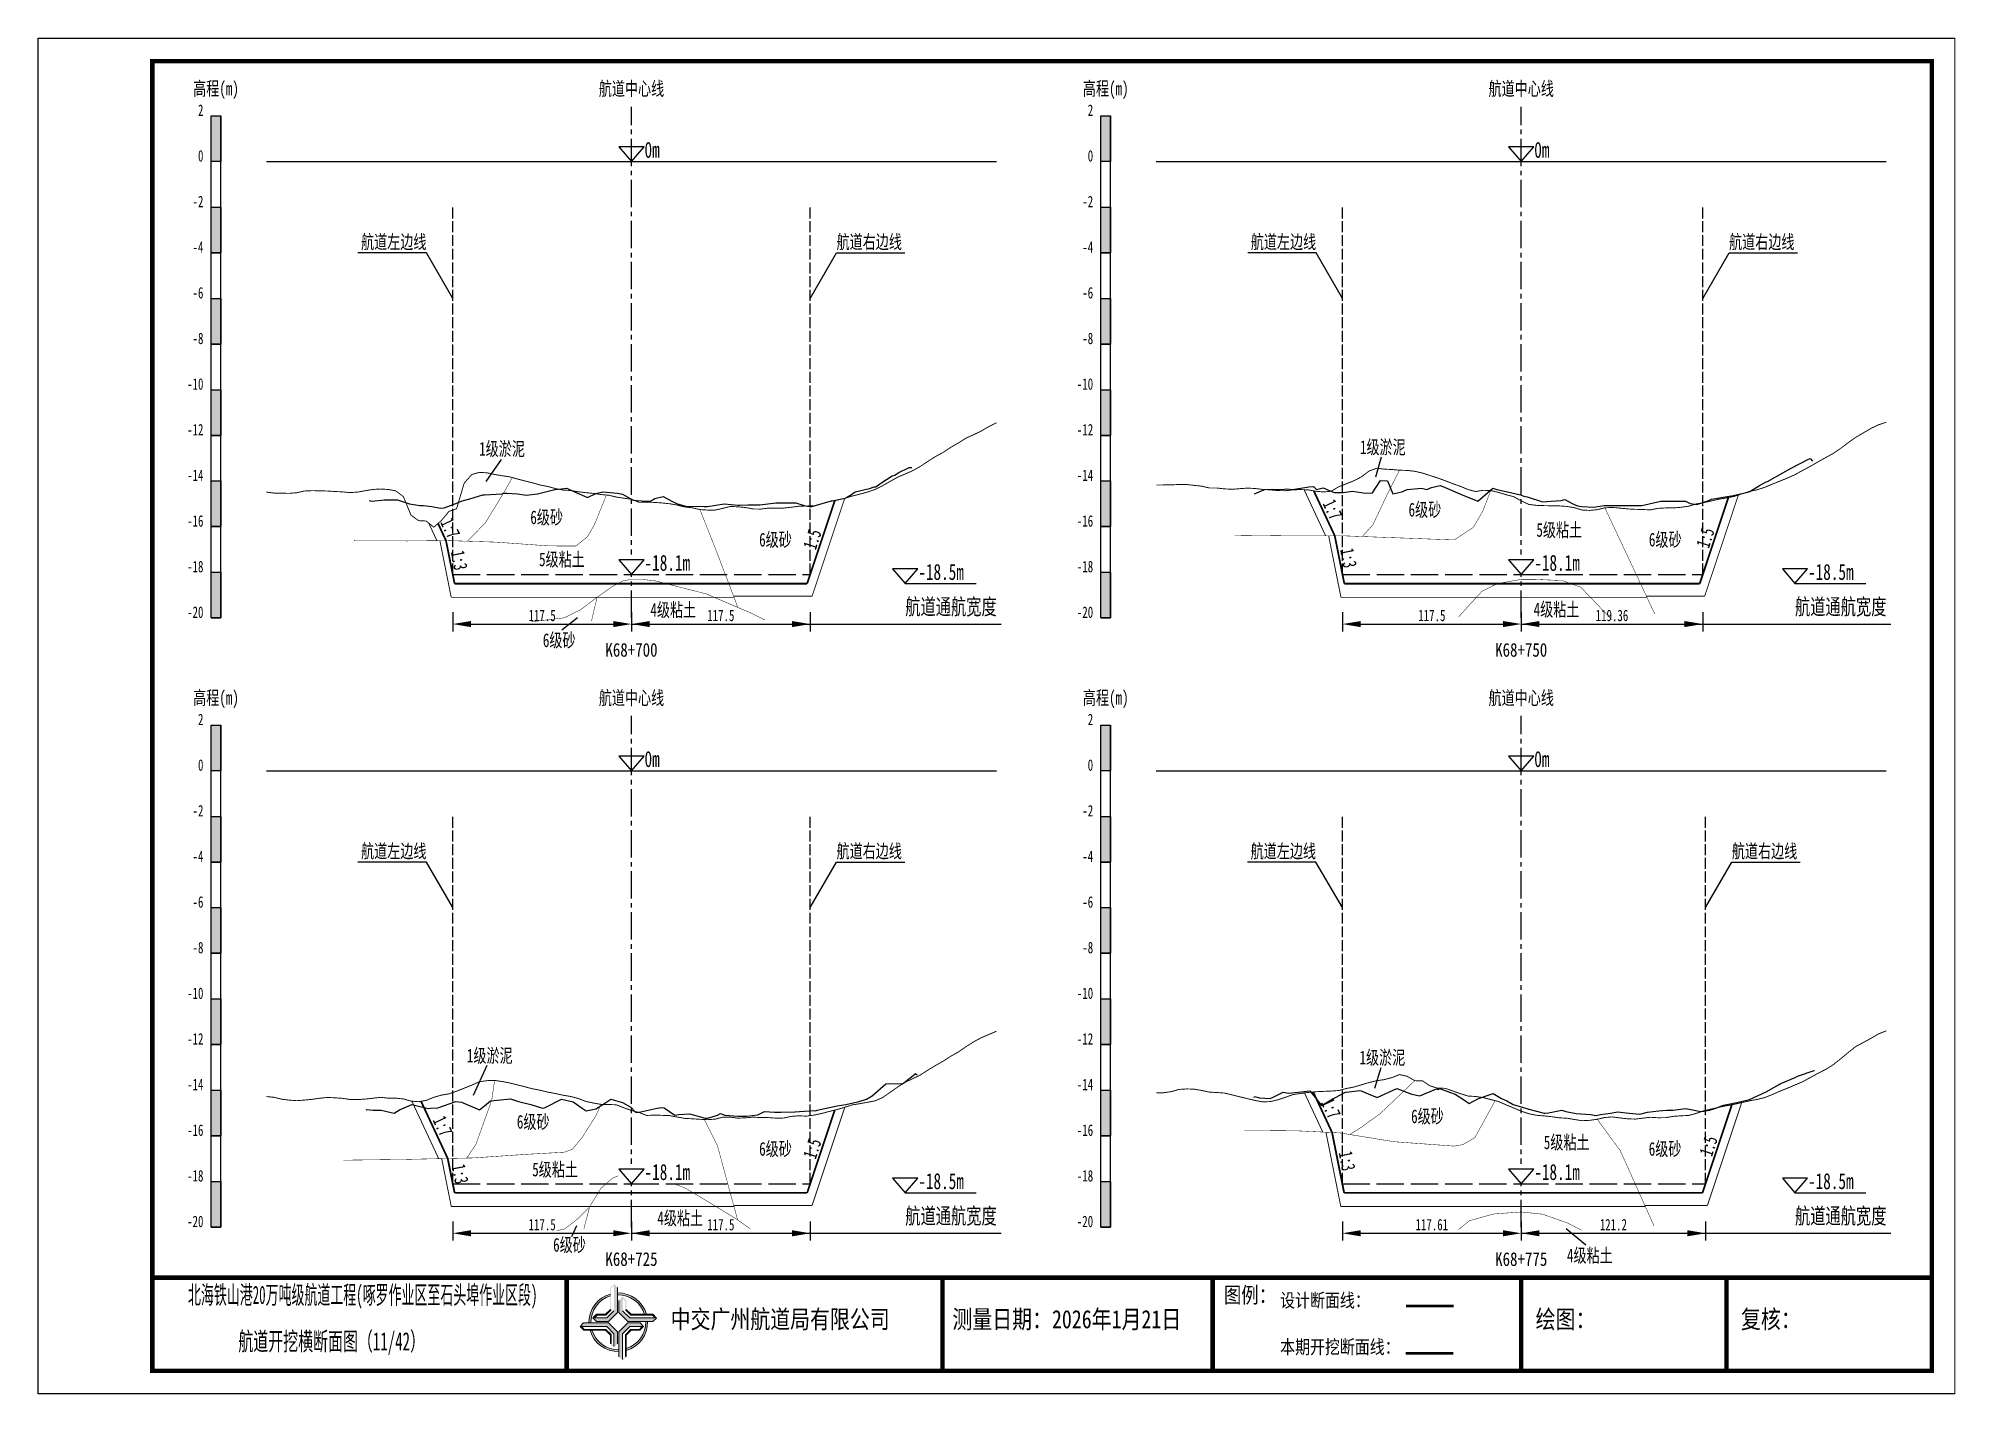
# Paper-space layout 'HDM_14' of a CAD drawing. Header units: millimetres. Extents: x 0 to 420, y 0 to 297.
# The model-space entities are those that its viewports show. They can reach past a viewport. Long polylines and large blocks are cut down to what shows.
import ezdxf
from ezdxf.enums import TextEntityAlignment as Align

# ---------------------------------------------------------------- set-up
doc = ezdxf.new("R2010")
doc.units = ezdxf.units.MM
for name, pattern in [('ACAD_ISO02W100', [15, 12, -3]), ('ACAD_ISO05W100', [33, 24, -3, 0, -3, 0, -3]), ('CENTER2', [1.125, 0.75, -0.125, 0.125, -0.125])]:
    doc.linetypes.add(name, pattern=pattern)
for name, color, linetype in [('0-图框图名', 2, 'Continuous'), ('0-桩号', 1, 'Continuous'), ('0-航道左右边线标注', 8, 'Continuous'), ('1-疏浚底高', 7, 'Continuous'), ('1-通航宽度', 7, 'Continuous'), ('1-通航底高', 7, 'Continuous'), ('202601', 5, 'Continuous'), ('DMX', 20, 'Continuous'), ('L1', 7, 'Continuous'), ('图幅外框线', 145, 'Continuous'), ('地质分层', 6, 'Continuous'), ('坡比', 1, 'Continuous'), ('尺寸标注', 1, 'Continuous'), ('开挖线', 4, 'Continuous'), ('标尺', 7, 'Continuous'), ('超挖线', 3, 'Continuous'), ('辅助框', 7, 'Continuous'), ('通航底面线', 7, 'ACAD_ISO02W100')]:
    doc.layers.add(name, color=color, linetype=linetype)
doc.styles.get("Standard").update_dxf_attribs({"font": 'arial.ttf'})
doc.styles.add('仿宋', font='仿宋_GB2312.ttf', dxfattribs={"width": 0.8})
doc.styles.add('仿宋GB2312', font='仿宋_GB2312.ttf', dxfattribs={"width": 0.7, "height": 2.5})
doc.styles.add('仿宋体', font='仿宋_GB2312.ttf', dxfattribs={"width": 0.8})
doc.dimstyles.new('2000', dxfattribs={"dimtxt": 3, "dimasz": 2.5, "dimexe": 1.25, "dimexo": 0.625, "dimtad": 1, "dimlfac": 2, "dimdsep": 46, "dimtxsty": 'Standard', "dimcen": 2.5, "dimadec": 0, "dimazin": 0, "dimtfac": 1, "dimtmove": 0, "dimatfit": 3, "dimfxl": 0, "dimarcsym": 0})

psp = doc.layouts.new('HDM_14')

msp = doc.modelspace()

# ---------------------------------------------------------------- texts
at = {"layer": '0-航道左右边线标注', "style": '仿宋', "width": 0.7}
for p in [(85.05983064157932, -5838.499999999984), (280.0598306418809, -5838.499999999984), (85.05983064061861, -5971.999999999984), (280.0235952791588, -5971.999999999984)]:
    msp.add_text('航道左边线', height=3, dxfattribs=at).set_placement(p, align=Align.BOTTOM_RIGHT)
for p in [(174.9401693581144, -5838.500000000016), (370.5591014331494, -5838.500000000016), (174.9401693584154, -5972.000000000016), (371.1732580213004, -5972.000000000016)]:
    msp.add_text('航道右边线', height=3, dxfattribs=at).set_placement(p, align=Align.BOTTOM_LEFT)
at = {"layer": '1-通航宽度', "style": '仿宋', "width": 0.7}
for p in [(190, -5918.85), (385, -5918.85), (190, -6052.35), (385, -6052.35)]:
    msp.add_text('航道通航宽度', height=3.5, dxfattribs=at).set_placement(p, align=Align.BOTTOM_LEFT)
at = {"layer": 'L1', "style": '仿宋', "width": 0.7}
for p in [(129.9999999999994, -5802.52892156085), (324.9999999999994, -5802.52892156085), (129.9999999999994, -5936.028921559919), (324.9999999999994, -5936.028921559919)]:
    msp.add_text('航道中心线', height=3, dxfattribs=at).set_placement(p, align=Align.MIDDLE_CENTER)
for p in [(132.8561237953248, -5817.679669429315), (327.8561237953248, -5817.679669429315), (132.8561237953248, -5951.179669428384), (327.8561237953248, -5951.179669428384)]:
    msp.add_text('0m ', height=3.5, dxfattribs=at).set_placement(p)
at = {"layer": '地质分层', "linetype": 'Continuous', "style": '仿宋GB2312', "width": 0.7}
for s, p in [('1级淤泥', (101.6280930446793, -5881.437670738315)), ('1级淤泥', (294.6750248369572, -5881.07323828775)), ('6级砂', (111.4108119129816, -5896.453566948756)), ('6级砂', (303.8918531539695, -5894.784036480123)), ('6级砂', (161.5619650886962, -5901.350985842026)), ('5级粘土', (333.3351133133385, -5899.223244186571)), ('6级砂', (356.5619650886962, -5901.350985842026)), ('5级粘土', (114.756305963265, -5905.674616133789)), ('4级粘土', (139.1587960644958, -5916.729143706019)), ('4级粘土', (332.7334618657534, -5916.644196938356)), ('6级砂', (114.154289733002, -5923.385902221227)), ('1级淤泥', (98.93823485487353, -6014.421605575207)), ('1级淤泥', (294.5736378333515, -6014.837174623049)), ('6级砂', (108.4600128470939, -6028.917068514633)), ('6级砂', (304.4512406565792, -6027.712194205071)), ('6级砂', (161.5619650878676, -6034.850985842026)), ('5级粘土', (334.9572879619897, -6033.417254560185)), ('6级砂', (356.5257297264085, -6034.850985842026)), ('5级粘土', (113.2560756476305, -6039.369937913132)), ('4级粘土', (140.6860558964892, -6050.032253047169)), ('6级砂', (116.4056744879582, -6055.874889099197)), ('4级粘土', (340.0390866406871, -6058.206835545387))]:
    msp.add_text(s, height=3, dxfattribs=at).set_placement(p, align=Align.MIDDLE_CENTER)
at = {"layer": '坡比', "style": '仿宋体', "width": 0.7}
for s, rotation, p in [('1:7', 295, (283.6501876230744, -5894.753019109237)), ('1:7', 295, (90.28390436458515, -5898.835561296532)), ('1:5', 72, (169.6350184063089, -5901.270389468782)), ('1:5', 72, (365.3687484038632, -5900.929199467966)), ('1:3', 281, (92.2494030181576, -5905.882309396368)), ('1:3', 281, (287.1476030181576, -5905.373309396368)), ('1:7', 295, (283.2917319206062, -6025.987971770389)), ('1:7', 295, (88.61435830439162, -6029.85158279129)), ('1:5', 72, (169.6247834055636, -6034.801094468533)), ('1:5', 72, (366.0547634038692, -6034.211154467969)), ('1:3', 281, (92.4407837865917, -6040.339213242682)), ('1:3', 281, (286.8358094005732, -6037.495518119885))]:
    msp.add_text(s, height=3, rotation=rotation, dxfattribs=at).set_placement(p, align=Align.MIDDLE)
at = {"layer": '辅助框', "color": 7, "style": '仿宋GB2312'}
for s, width, p in [('北海铁山港20万吨级航道工程(啄罗作业区至石头埠作业区段)', 0.52, (71.09226409912299, -6066.84125590487)), ('         航道开挖横断面图（11/42）', 0.6, (56.94663040915083, -6077.028455383558))]:
    msp.add_text(s, height=4, dxfattribs=dict(at, width=width)).set_placement(p, align=Align.MIDDLE_CENTER)
at = {"layer": '辅助框', "insert": (259.8269339597709, -6065.131954133956), "char_height": 3.5, "width": 20.65205776894732, "attachment_point": 1, "style": '仿宋'}
msp.add_mtext('{\\C3;图例：}', dxfattribs=at)
at = {"layer": '辅助框', "color": 7, "lineweight": 50, "insert": (272.1653762107811, -6066.551345709999), "char_height": 3, "width": 26.24716962347821, "attachment_point": 1, "style": '仿宋'}
msp.add_mtext('设计断面线：', dxfattribs=at)
at = {"layer": '辅助框', "lineweight": 0, "char_height": 4, "width": 115.8863471220259, "attachment_point": 1}
for s, insert in [('{\\fKaiTi|b0|i0|c134|p49;\\W0.8;中交广州航道局有限公司}', (138.5828873357699, -6070.182042507085)), ('{\\fKaiTi|b0|i0|c134|p49;\\W0.8;测量日期：2026年1月21日}', (200.328427526763, -6070.182042507085)), ('{\\fKaiTi|b0|i0|c134|p49;\\W0.8;绘图：}', (328.155093369867, -6070.182042507085)), ('{\\fKaiTi|b0|i0|c134|p49;\\W0.8;复核：}', (373.155093369867, -6070.182042507085))]:
    msp.add_mtext(s, dxfattribs=dict(at, insert=insert))
at = {"layer": '辅助框', "color": 1, "insert": (272.1653762107811, -6076.760362698303), "char_height": 3, "width": 26.24716962347821, "attachment_point": 1, "style": '仿宋'}
msp.add_mtext('本期开挖断面线：', dxfattribs=at)

# ---------------------------------------------------------------- blocks, each defined once
blk = doc.blocks.new('标尺')
at = {"layer": '标尺', "linetype": 'Continuous'}
for points in [[(-2.116669999959413, 100), (0, 100), (0, 90), (-2.116669999959413, 90)], [(-2.116669999959413, 80), (0, 80), (0, 70), (-2.116669999959413, 70)], [(-2.116669999959413, 60), (0, 60), (0, 50), (-2.116669999959413, 50)], [(-2.116669999959413, 40), (0, 40), (0, 30), (-2.116669999959413, 30)], [(-2.116669999959413, 20), (0, 20), (0, 10), (-2.116669999959413, 10)], [(-2.116669999959413, 0), (0, 0), (0, -10), (-2.116669999959413, -10)]]:
    blk.add_hatch(color=256, dxfattribs=at).paths.add_polyline_path(points)
for p, q in [((-2.116669999959413, -10), (-2.116669999959413, 100)), ((0, -10), (0, 100)), ((-2.116669999959413, 80), (0, 80)), ((-2.116669999959413, 70), (0, 70)), ((-2.116669999959413, 60), (0, 60)), ((-2.116669999959413, 50), (0, 50)), ((-2.116669999959413, 40), (0, 40)), ((-2.116669999959413, 30), (0, 30)), ((-2.116669999959413, 20), (0, 20)), ((-2.116669999959413, 10), (0, 10)), ((-2.116669999959413, 0), (0, 0)), ((-2.116669999959413, -10), (0, -10))]:
    blk.add_line(p, q, dxfattribs=at)
at = {"layer": '标尺'}
for points in [[(-2.116669999959413, 100), (0, 100), (0, 90), (-2.116669999959413, 90)], [(-2.116669999959413, 100), (0, 100), (0, 90), (-2.116669999959413, 90)], [(-2.116669999959413, 80), (0, 80), (0, 70), (-2.116669999959413, 70)], [(-2.116669999959413, 80), (0, 80), (0, 70), (-2.116669999959413, 70)], [(-2.116669999959413, 60), (0, 60), (0, 50), (-2.116669999959413, 50)], [(-2.116669999959413, 60), (0, 60), (0, 50), (-2.116669999959413, 50)], [(-2.116669999959413, 40), (0, 40), (0, 30), (-2.116669999959413, 30)], [(-2.116669999959413, 40), (0, 40), (0, 30), (-2.116669999959413, 30)], [(-2.116669999959413, 20), (0, 20), (0, 10), (-2.116669999959413, 10)], [(-2.116669999959413, 20), (0, 20), (0, 10), (-2.116669999959413, 10)], [(-2.116669999959413, 0), (0, 0), (0, -10), (-2.116669999959413, -10)], [(-2.116669999959413, 0), (0, 0), (0, -10), (-2.116669999959413, -10)]]:
    blk.add_lwpolyline(points, close=True, dxfattribs=at)
at = {"layer": '标尺', "style": '仿宋GB2312', "width": 0.7}
blk.add_text('高程(m)', height=3, dxfattribs=at).set_placement((-1.058334999950603, 106.0000000009313), align=Align.MIDDLE_CENTER)
for s, p in [('2', (-3.816669999971054, 100)), ('0', (-3.816669999971054, 90)), ('-2', (-3.816669999971054, 80)), ('-4', (-3.816669999971054, 70)), ('-6', (-3.816669999971054, 60)), ('-8', (-3.816669999971054, 50)), ('-10', (-3.816669999971054, 40)), ('-12', (-3.816669999971054, 30)), ('-14', (-3.816669999971054, 20)), ('-16', (-3.816669999971054, 10)), ('-18', (-3.816669999971054, 0)), ('-20', (-3.816669999971054, -10))]:
    blk.add_text(s, height=2.5, dxfattribs=at).set_placement(p, align=Align.RIGHT)
blk = doc.blocks.new('*D213')
at = {"layer": 'Defpoints', "color": 0, "ltscale": 0.5}
for p in [(90.8333333334465, -5909), (130, -5909), (130, -5919.853505139296)]:
    blk.add_point(p, dxfattribs=at)
at = {"layer": '尺寸标注', "color": 0, "lineweight": -2, "ltscale": 0.5}
for p, q in [((90.8333333334465, -5917.25), (90.8333333334465, -5921.453505139297)), ((130, -5917.25), (130, -5921.453505139297)), ((94.8333333334465, -5919.853505139296), (126, -5919.853505139296))]:
    blk.add_line(p, q, dxfattribs=at)
at = {"layer": '尺寸标注', "color": 0, "ltscale": 0.5}
for points in [[(94.8333333334465, -5919.186838472629), (94.8333333334465, -5920.520171805963), (90.8333333334465, -5919.853505139296)], [(126, -5919.186838472629), (126, -5920.520171805963), (130, -5919.853505139296)]]:
    blk.add_solid(points, dxfattribs=at)
at = {"layer": '尺寸标注', "color": 0, "ltscale": 0.5, "insert": (110.4166666667232, -5917.978505139296), "char_height": 2.5, "attachment_point": 5, "style": '仿宋GB2312'}
blk.add_mtext('117.5', dxfattribs=at)
blk = doc.blocks.new('*D214')
at = {"layer": 'Defpoints', "color": 0, "ltscale": 0.5}
for p in [(90.8333333324858, -6042.5), (130, -6042.5), (130, -6053.353474910065)]:
    blk.add_point(p, dxfattribs=at)
at = {"layer": '尺寸标注', "color": 0, "lineweight": -2, "ltscale": 0.5}
for p, q in [((90.8333333324858, -6050.75), (90.8333333324858, -6054.953474910066)), ((130, -6050.75), (130, -6054.953474910066)), ((94.8333333324858, -6053.353474910065), (126, -6053.353474910065))]:
    blk.add_line(p, q, dxfattribs=at)
at = {"layer": '尺寸标注', "color": 0, "ltscale": 0.5}
for points in [[(94.8333333324858, -6052.686808243398), (94.8333333324858, -6054.020141576732), (90.8333333324858, -6053.353474910065)], [(126, -6052.686808243398), (126, -6054.020141576732), (130, -6053.353474910065)]]:
    blk.add_solid(points, dxfattribs=at)
at = {"layer": '尺寸标注', "color": 0, "ltscale": 0.5, "insert": (110.4166666662429, -6051.478474910065), "char_height": 2.5, "attachment_point": 5, "style": '仿宋GB2312'}
blk.add_mtext('117.5', dxfattribs=at)
blk = doc.blocks.new('*D215')
at = {"layer": 'Defpoints', "color": 0, "ltscale": 0.5}
for p in [(285.833333333748, -5909), (325, -5909), (325, -5919.853237223485)]:
    blk.add_point(p, dxfattribs=at)
at = {"layer": '尺寸标注', "color": 0, "lineweight": -2, "ltscale": 0.5}
for p, q in [((285.833333333748, -5917.25), (285.833333333748, -5921.453237223485)), ((325, -5917.25), (325, -5921.453237223485)), ((289.833333333748, -5919.853237223485), (321, -5919.853237223485))]:
    blk.add_line(p, q, dxfattribs=at)
at = {"layer": '尺寸标注', "color": 0, "ltscale": 0.5}
for points in [[(289.833333333748, -5919.186570556818), (289.833333333748, -5920.519903890152), (285.833333333748, -5919.853237223485)], [(321, -5919.186570556818), (321, -5920.519903890152), (325, -5919.853237223485)]]:
    blk.add_solid(points, dxfattribs=at)
at = {"layer": '尺寸标注', "color": 0, "ltscale": 0.5, "insert": (305.416666666874, -5917.978237223485), "char_height": 2.5, "attachment_point": 5, "style": '仿宋GB2312'}
blk.add_mtext('117.5', dxfattribs=at)
blk = doc.blocks.new('*D216')
at = {"layer": 'Defpoints', "color": 0, "ltscale": 0.5}
for p in [(285.797097971026, -6042.5), (325, -6042.5), (325, -6053.353206940088)]:
    blk.add_point(p, dxfattribs=at)
at = {"layer": '尺寸标注', "color": 0, "lineweight": -2, "ltscale": 0.5}
for p, q in [((285.797097971026, -6050.75), (285.797097971026, -6054.953206940088)), ((325, -6050.75), (325, -6054.953206940088)), ((289.797097971026, -6053.353206940088), (321, -6053.353206940088))]:
    blk.add_line(p, q, dxfattribs=at)
at = {"layer": '尺寸标注', "color": 0, "ltscale": 0.5}
for points in [[(289.797097971026, -6052.686540273421), (289.797097971026, -6054.019873606755), (285.797097971026, -6053.353206940088)], [(321, -6052.686540273421), (321, -6054.019873606755), (325, -6053.353206940088)]]:
    blk.add_solid(points, dxfattribs=at)
at = {"layer": '尺寸标注', "color": 0, "ltscale": 0.5, "insert": (305.398548985513, -6051.478206940088), "char_height": 2.5, "attachment_point": 5, "style": '仿宋GB2312'}
blk.add_mtext('117.61', dxfattribs=at)
blk = doc.blocks.new('*D154')
at = {"layer": 'Defpoints', "color": 0, "ltscale": 0.5}
for p in [(130, -5909), (169.166666666189, -5909), (169.166666666189, -5919.853451345597)]:
    blk.add_point(p, dxfattribs=at)
at = {"layer": '尺寸标注', "color": 0, "lineweight": -2, "ltscale": 0.5}
for p, q in [((130, -5917.25), (130, -5921.453451345597)), ((169.166666666189, -5917.25), (169.166666666189, -5921.453451345597)), ((134, -5919.853451345597), (165.166666666189, -5919.853451345597))]:
    blk.add_line(p, q, dxfattribs=at)
at = {"layer": '尺寸标注', "color": 0, "ltscale": 0.5}
for points in [[(134, -5919.18678467893), (134, -5920.520118012264), (130, -5919.853451345597)], [(165.166666666189, -5919.18678467893), (165.166666666189, -5920.520118012264), (169.166666666189, -5919.853451345597)]]:
    blk.add_solid(points, dxfattribs=at)
at = {"layer": '尺寸标注', "color": 0, "ltscale": 0.5, "insert": (149.5833333330945, -5917.978451345597), "char_height": 2.5, "attachment_point": 5, "style": '仿宋GB2312'}
blk.add_mtext('117.5', dxfattribs=at)
blk = doc.blocks.new('*D155')
at = {"layer": 'Defpoints', "color": 0, "ltscale": 0.5}
for p in [(130, -6042.5), (169.16666666649, -6042.5), (169.16666666649, -6053.353421105489)]:
    blk.add_point(p, dxfattribs=at)
at = {"layer": '尺寸标注', "color": 0, "lineweight": -2, "ltscale": 0.5}
for p, q in [((130, -6050.75), (130, -6054.95342110549)), ((169.16666666649, -6050.75), (169.16666666649, -6054.95342110549)), ((134, -6053.353421105489), (165.16666666649, -6053.353421105489))]:
    blk.add_line(p, q, dxfattribs=at)
at = {"layer": '尺寸标注', "color": 0, "ltscale": 0.5}
for points in [[(134, -6052.686754438822), (134, -6054.020087772156), (130, -6053.353421105489)], [(165.16666666649, -6052.686754438822), (165.16666666649, -6054.020087772156), (169.16666666649, -6053.353421105489)]]:
    blk.add_solid(points, dxfattribs=at)
at = {"layer": '尺寸标注', "color": 0, "ltscale": 0.5, "insert": (149.583333333245, -6051.478421105489), "char_height": 2.5, "attachment_point": 5, "style": '仿宋GB2312'}
blk.add_mtext('117.5', dxfattribs=at)
blk = doc.blocks.new('*D156')
at = {"layer": 'Defpoints', "color": 0, "ltscale": 0.5}
for p in [(325, -5909), (364.785598741224, -5909), (364.785598741224, -5919.853182532731)]:
    blk.add_point(p, dxfattribs=at)
at = {"layer": '尺寸标注', "color": 0, "lineweight": -2, "ltscale": 0.5}
for p, q in [((325, -5917.25), (325, -5921.453182532731)), ((364.785598741224, -5917.25), (364.785598741224, -5921.453182532731)), ((329, -5919.853182532731), (360.785598741224, -5919.853182532731))]:
    blk.add_line(p, q, dxfattribs=at)
at = {"layer": '尺寸标注', "color": 0, "ltscale": 0.5}
for points in [[(329, -5919.186515866064), (329, -5920.519849199398), (325, -5919.853182532731)], [(360.785598741224, -5919.186515866064), (360.785598741224, -5920.519849199398), (364.785598741224, -5919.853182532731)]]:
    blk.add_solid(points, dxfattribs=at)
at = {"layer": '尺寸标注', "color": 0, "ltscale": 0.5, "insert": (344.892799370612, -5917.978182532731), "char_height": 2.5, "attachment_point": 5, "style": '仿宋GB2312'}
blk.add_mtext('119.36', dxfattribs=at)
blk = doc.blocks.new('*D157')
at = {"layer": 'Defpoints', "color": 0, "ltscale": 0.5}
for p in [(325, -6042.5), (365.399755329375, -6042.5), (365.399755329375, -6053.35315139379)]:
    blk.add_point(p, dxfattribs=at)
at = {"layer": '尺寸标注', "color": 0, "lineweight": -2, "ltscale": 0.5}
for p, q in [((325, -6050.75), (325, -6054.95315139379)), ((365.399755329375, -6050.75), (365.399755329375, -6054.95315139379)), ((329, -6053.35315139379), (361.399755329375, -6053.35315139379))]:
    blk.add_line(p, q, dxfattribs=at)
at = {"layer": '尺寸标注', "color": 0, "ltscale": 0.5}
for points in [[(329, -6052.686484727123), (329, -6054.019818060457), (325, -6053.35315139379)], [(361.399755329375, -6052.686484727123), (361.399755329375, -6054.019818060457), (365.399755329375, -6053.35315139379)]]:
    blk.add_solid(points, dxfattribs=at)
at = {"layer": '尺寸标注', "color": 0, "ltscale": 0.5, "insert": (345.1998776646875, -6051.47815139379), "char_height": 2.5, "attachment_point": 5, "style": '仿宋GB2312'}
blk.add_mtext('121.2', dxfattribs=at)
blk = doc.blocks.new('通航底高')
at = {"layer": '1-通航底高'}
for p, q in [((-2.762494692986365, 3.232132659759372), (5.923793651163578e-06, 6.932765245437622e-06)), ((2.762506540631875, 3.232132659759372), (-2.762494692986365, 3.232132659759372)), ((5.923793651163578e-06, 6.932765245437622e-06), (2.762506540631875, 3.232132659759372))]:
    blk.add_line(p, q, dxfattribs=at)
at = {"layer": '1-通航底高', "style": '仿宋', "width": 0.7}
blk.add_attdef('通航底高', (2.856129719933961, 0.8203305718488991), '', height=3.5, dxfattribs=at)
blk = doc.blocks.new('疏浚底高')
at = {"layer": '1-疏浚底高'}
for p, q in [((-2.762500616780017, 3.232125726994127), (0, 0)), ((2.762500616838224, 3.232125726994127), (-2.762500616780017, 3.232125726994127)), ((0, 0), (2.762500616838224, 3.232125726994127)), ((-5.923793651163578e-06, -6.932765245437622e-06), (15.51466270413067, -6.932765245437622e-06))]:
    blk.add_line(p, q, dxfattribs=at)
at = {"layer": '1-疏浚底高', "style": '仿宋', "width": 0.7}
blk.add_attdef('疏浚底高', (2.856123796140309, 0.8203236390836537), '', height=3.5, dxfattribs=at)

# ---------------------------------------------------------------- hatches: boundary and pattern name
at = {"layer": '辅助框'}
h = msp.add_hatch(color=5, dxfattribs=at)
h.paths.add_polyline_path([(126.9546421006708, -6065.245531914723), (126.1757059281855, -6064.467633330833), (125.3669512681751, -6065.276153838646), (125.3669512681751, -6070.036597661984), (124.2904413530021, -6071.112023077023), (122.3438002488701, -6071.112023077023), (121.5476570176868, -6071.907358599197), (122.3430715379505, -6072.699178399098), (124.9786409013359, -6072.699178399098), (126.9546421006708, -6070.723855132592)])
h.paths.add_polyline_path([(126.145487837383, -6070.335033672583), (124.5901777513115, -6071.890380010616), (121.864565205553, -6071.890380010616), (122.4652603746145, -6071.292388775122), (124.4098916063099, -6071.292388775122), (125.5465556779592, -6070.124466802608), (125.5465556779592, -6065.365021880639), (126.145487837383, -6064.767331255448)], flags=16)
h = msp.add_hatch(color=5, dxfattribs=at)
edge = h.paths.add_edge_path()
edge.add_ellipse((127.1048981645195, -6072.849361724388), major_axis=(-6.017077195920141, 1.733884546287947e-06), ratio=0.9999999825377229, start_angle=-73.21171767175571, end_angle=1.446762146054482, ccw=False)
edge.add_line((125.3669512681751, -6067.088740435135), (125.3669512681751, -6066.667564622652))
edge.add_ellipse((127.1048981645195, -6072.849361724388), major_axis=(-6.421454345493813, 3.783831980513644e-06), ratio=0.9999999825377264, start_angle=-74.29719975771904, end_angle=1.35689506309039)
edge.add_line((120.6852443925528, -6073.001418438208), (121.0897390788882, -6073.001279625189))
edge = h.paths.add_edge_path()
edge.add_ellipse((127.1048981645195, -6072.849361724388), major_axis=(-6.017077195920906, 2.624791690933952e-07), ratio=0.9999999825377339, start_angle=196.7802887631043, end_angle=271.43091869106274, ccw=False)
edge.add_line((132.8657615312128, -6071.112217217457), (133.2869208646505, -6071.112217217457))
edge.add_ellipse((127.1048981645195, -6072.849361724388), major_axis=(-6.42145434549481, 2.055023733972632e-07), ratio=0.9999999825377471, start_angle=195.6953323995753, end_angle=271.3407921785149)
edge.add_line((126.9546421006708, -6066.429665483964), (126.9546421006708, -6066.834160818589))
edge = h.paths.add_edge_path()
edge.add_ellipse((127.1048981645195, -6072.849361724388), major_axis=(-6.421454345494847, 2.398647111377442e-07), ratio=0.9999999825377328, start_angle=105.7065267224622, end_angle=181.3336320078198)
edge.add_line((133.5246130754142, -6072.699907793533), (133.1201189922183, -6072.699907793533))
edge.add_ellipse((127.1048981645195, -6072.849361724388), major_axis=(-6.017077195920033, 3.038804149501319e-06), ratio=0.9999999825377467, start_angle=106.79232762585761, end_angle=181.4233031416354, ccw=False)
edge.add_line((128.843250538805, -6078.609860479367), (128.843250538805, -6079.031044626963))
edge = h.paths.add_edge_path()
edge.add_ellipse((127.1048981645195, -6072.849361724388), major_axis=(6.017077195919978, 2.129043967020969e-06), ratio=0.9999999825377341, start_angle=196.8039056354283, end_angle=271.4347580706571, ccw=False)
edge.add_line((121.3447520372061, -6074.588882915747), (120.92358451263, -6074.589027449381))
edge.add_ellipse((127.1048981645195, -6072.849361724388), major_axis=(6.421454345494965, 1.010893226884053e-06), ratio=0.9999999825377122, start_angle=195.7186902341801, end_angle=271.3444001294426)
edge.add_line((127.2555596849112, -6079.269048223508), (127.2555596849112, -6078.864552247775))
h = msp.add_hatch(color=5, dxfattribs=at)
h.paths.add_polyline_path([(129.2303930924921, -6072.699907793533), (134.7087164384513, -6072.699907793533), (135.486614979723, -6071.920971685421), (134.6780945359855, -6071.112217217457), (129.9176505204825, -6071.112217217457), (128.84222514818, -6070.03570710994), (128.84222514818, -6068.089066240799), (128.0468895402639, -6067.292922881616), (127.2550698900013, -6068.088337358963), (127.2550698900013, -6070.723906744015)])
h.paths.add_polyline_path([(128.0638683000295, -6070.335443487179), (128.0638683000295, -6067.609831133377), (128.6618594285636, -6068.2105261531), (128.6618594285636, -6070.155157427323), (129.8297815507441, -6071.291821563255), (134.5892263871818, -6071.291821563255), (135.1869169908254, -6071.890753594411), (129.6192146592824, -6071.890753594411)], flags=16)
h = msp.add_hatch(color=5, dxfattribs=at)
h.paths.add_polyline_path([(124.9782503556995, -6072.99994512273), (119.4999273301749, -6073.00182517649), (118.7222961381464, -6073.781028228294), (119.5310940782218, -6074.589505327714), (124.2915378373651, -6074.587871709836), (125.3673325639455, -6075.664012334835), (125.3680006059198, -6077.610653374684), (126.1636093950062, -6078.40652363826), (126.9551560136466, -6077.610837432396), (126.9542515550344, -6074.975268389237)])
h.paths.add_polyline_path([(126.1455864884941, -6075.36400901438), (126.1465218583731, -6078.089621367943), (125.5483246263056, -6077.489131426346), (125.5476572892754, -6075.544500322831), (124.3793451341181, -6074.408237114918), (119.6199005754082, -6074.409870391381), (119.0220044663935, -6073.811143438351), (124.5897064988701, -6073.809232793819)], flags=16)
h = msp.add_hatch(color=5, dxfattribs=at)
h.paths.add_polyline_path([(129.2315609056144, -6072.999116607201), (127.2555596849112, -6074.974439873708), (127.2555596849112, -6080.452763262284), (128.0344958787648, -6081.230661675465), (128.843250538805, -6080.422141167653), (128.843250538805, -6075.661697344315), (129.9197604539482, -6074.586271929276), (131.8664015580802, -6074.586271929276), (132.662544767925, -6073.790936407101), (131.8671302476613, -6072.999116607201)])
h.paths.add_polyline_path([(129.6200240770071, -6073.807915166866), (132.3456365800588, -6073.807915166866), (131.7449414323358, -6074.405906231177), (129.800310179302, -6074.405906231177), (128.6636461076527, -6075.57382820369), (128.6636461076527, -6080.333273125661), (128.0647139695673, -6080.930963750851), (128.0647139695673, -6075.363261333716)], flags=16)

# ---------------------------------------------------------------- linework, layer by layer
at = {"layer": '0-航道左右边线标注', "linetype": 'ACAD_ISO02W100', "ltscale": 0.2}
for points in [[(90.83333333344672, -5909), (90.83333333344672, -5828.5)], [(169.1666666661886, -5909), (169.1666666661886, -5828.5)], [(285.8333333337482, -5909), (285.8333333337482, -5828.5)], [(364.785598741224, -5909), (364.785598741224, -5828.5)], [(90.83333333248538, -6042.5), (90.83333333248538, -5962)], [(169.1666666664896, -6042.5), (169.1666666664896, -5962)], [(285.7970979710262, -6042.5), (285.7970979710262, -5962)], [(365.3997553293748, -6042.5), (365.3997553293748, -5962)]]:
    msp.add_lwpolyline(points, dxfattribs=at)
at = {"layer": '0-航道左右边线标注'}
for points in [[(90.8333333334465, -5848.5), (85.05983064157932, -5838.499999999984), (70.05983064157932, -5838.49999999994)], [(169.166666666189, -5848.5), (174.9401693581144, -5838.500000000016), (189.9401693581144, -5838.50000000006)], [(285.833333333748, -5848.5), (280.0598306418809, -5838.499999999984), (265.0598306418809, -5838.49999999994)], [(364.785598741224, -5848.5), (370.5591014331494, -5838.500000000016), (385.5591014331494, -5838.50000000006)], [(90.8333333324858, -5982), (85.05983064061861, -5971.999999999984), (70.05983064061861, -5971.99999999994)], [(169.16666666649, -5982), (174.9401693584154, -5972.000000000016), (189.9401693584154, -5972.00000000006)], [(285.797097971026, -5982), (280.0235952791588, -5971.999999999984), (265.0235952791588, -5971.99999999994)], [(365.399755329375, -5982), (371.1732580213004, -5972.000000000016), (386.1732580213004, -5972.00000000006)]]:
    msp.add_lwpolyline(points, dxfattribs=at)
at = {"layer": '1-通航宽度'}
for points in [[(130, -5919.85), (211, -5919.85)], [(325, -5919.85), (406, -5919.85)], [(130, -6053.35), (211, -6053.35)], [(325, -6053.35), (406, -6053.35)]]:
    msp.add_lwpolyline(points, dxfattribs=at)
at = {"layer": '202601', "color": 1, "linetype": 'Continuous'}
for points in [[(266.5570000001984, -5891.3), (268.1134074076054, -5890.650001525879), (268.8200740742724, -5890.400000572205), (270.5667407409394, -5890.299998283386), (272.6334074076054, -5890.349999427795), (273.6567407409394, -5890.200000762939), (274.8400740742724, -5890.400000572205), (278.4400740742724, -5889.800001144409), (279.4667407409394, -5889.699998855591), (280.1667407409394, -5890.349999427795), (281.6267407409393, -5890.000000953674), (283.9734074076054, -5891.050001144409), (285.9800740742724, -5891.050001144409), (288.0034074076054, -5890.749999046326), (290.8367407409394, -5891.199999809265), (292.4334074076054, -5891.100002288818), (294.1667407409394, -5888.399997711182), (295.7267407409394, -5888.449998855591), (296.8900740742724, -5891.349998474121), (298.8300740742724, -5890.899997711182), (299.9934074076054, -5890.400000572205), (303.1634074076054, -5890.099998474121), (304.3334074076054, -5890.400000572205), (305.3167407409394, -5889.899998664856), (307.2167407409394, -5889.499999046326), (307.8334074076054, -5889.699998855591), (312.0500740742724, -5891.500001907349), (315.4667407409394, -5892.950001716614), (315.4767407409394, -5892.950001716614), (315.4967407409393, -5892.950001716614), (318.7767407409394, -5890.050002098083), (319.6434074076054, -5890.349999427795), (322.0067407409394, -5890.899997711182), (324.8667407409393, -5891.549998283386), (325.5500740742724, -5891.799999237061), (326.2867407409394, -5891.949997901917), (329.6467407409394, -5893.10000038147), (331.5600740742724, -5892.900000572205), (333.7867407409394, -5892.750001907349), (334.5634074076054, -5892.550002098083), (336.1667407409394, -5893.399997711182), (337.3467407409394, -5893.950000762939), (338.1867407409394, -5894.099999427795), (340.8867407409394, -5894.249998092651), (343.2034074076054, -5893.89999961853), (346.2834074076054, -5893.89999961853), (346.9500740742724, -5893.849998474121), (347.1867407409394, -5893.849998474121), (351.2334074076053, -5893.89999961853), (351.4700740742724, -5893.89999961853), (355.6334074076054, -5892.950001716614), (355.7500740742724, -5892.900000572205), (356.0334074076054, -5892.900000572205), (361.0067407409394, -5892.900000572205), (362.0367407409394, -5893.449998855591), (363.4867407409394, -5893.649998664856), (366.1067407409394, -5892.750001907349), (366.6700740742724, -5892.449999809265), (370.5534074076054, -5891.799999237061), (371.1900740742724, -5891.749998092651), (374.6800740742724, -5890.949998855591), (375.1067407409394, -5890.800000190735), (377.2500740742724, -5889.499999046326), (378.7134074076054, -5888.649998664856), (378.9534074076054, -5888.600002288818), (382.3234074076054, -5886.749998092651), (384.1934074076054, -5885.699997901917), (387.9367407409394, -5883.750000953674), (388.3567407409394, -5883.550001144409), (388.8534074076053, -5884.150000572205)], [(72.51000000019837, -5892.8), (73.10970370390238, -5892.950001716614), (75.79637037056838, -5892.599998474121), (78.74637037056837, -5892.599998474121), (78.74970370390238, -5892.599998474121), (78.75303703723537, -5892.599998474121), (81.37303703723538, -5893.5), (83.62970370390238, -5893.89999961853), (84.33303703723539, -5893.89999961853), (86.22970370390239, -5894.099999427795), (87.80303703723538, -5894.400001525879), (88.16303703723538, -5894.449997901917), (88.91637037056839, -5894.35000038147), (91.16637037056839, -5893.600002288818), (92.90303703723538, -5892.849999427795), (94.59637037056838, -5892.399998664856), (97.41637037056839, -5891.500001907349), (97.81303703723538, -5891.500001907349), (101.6563703705684, -5891.349998474121), (101.9197037039024, -5891.199999809265), (102.6563703705684, -5891.199999809265), (105.0230370372354, -5891.300002098083), (106.9863703705684, -5891.599999427795), (109.4130370372354, -5891.349998474121), (113.1997037039024, -5890.400000572205), (113.2463703705684, -5890.400000572205), (113.3230370372354, -5890.400000572205), (115.8663703705684, -5890.099998474121), (117.3797037039024, -5890.800000190735), (120.3697037039024, -5892.100001335144), (122.1630370372354, -5891.250000953674), (123.7097037039024, -5890.850001335144), (126.9663703705684, -5891.199999809265), (128.0663703705684, -5891.39999961853), (128.5563703705684, -5891.650000572205), (130.4030370372354, -5892.700000762939), (133.0663703705684, -5892.900000572205), (134.1697037039024, -5892.950001716614), (135.1530370372354, -5892.350002288818), (136.9497037039024, -5891.900001525879), (138.8563703705684, -5892.900000572205), (139.8463703705684, -5893.399997711182), (141.8730370372354, -5894.000001907349), (145.9130370372354, -5894.099999427795), (146.2630370372354, -5894.099999427795), (146.6930370372354, -5894.099999427795), (150.2963703705684, -5893.5), (153.3530370372354, -5893.800002098083), (153.7163703705684, -5893.800002098083), (155.5863703705684, -5893.750000953674), (157.5930370372354, -5893.699999809265), (157.8397037039024, -5893.699999809265), (158.1430370372354, -5893.699999809265), (161.6230370372354, -5893.300000190735), (162.4197037039024, -5893.300000190735), (166.0330370372354, -5893.300000190735), (167.8197037039024, -5893.849998474121), (169.3363703705684, -5894.150000572205), (173.0697037039024, -5893.049999237061), (173.8563703705684, -5892.849999427795), (174.3263703705684, -5892.799998283386), (176.8663703705684, -5892.25), (177.9763703705684, -5891.599999427795), (179.0563703705684, -5890.899997711182), (182.1430370372354, -5890.14999961853), (183.2197037039024, -5889.800001144409), (183.5530370372354, -5889.75), (184.6497037039024, -5889.000001907349), (187.1263703705684, -5887.350002288818), (187.6897037039024, -5887.25), (188.4530370372354, -5886.749998092651), (190.8363703705684, -5885.549999237061), (191.4097037039024, -5885.549999237061)], [(71.84000000019839, -6026.399999999068), (71.9701111113094, -6026.200000762008), (73.39677777797638, -6026.349999426864), (75.10344444464238, -6026.400000571273), (77.32344444464238, -6026.89999771025), (78.0234444446424, -6027.050001143478), (79.14344444464238, -6026.299998282455), (81.23677777797639, -6025.400001524948), (81.8701111113094, -6025.099999426864), (85.43011111130939, -6026.000000952743), (85.97677777797638, -6025.949999808334), (87.54344444464238, -6025.899998663925), (91.53677777797638, -6024.449998854659), (92.72344444464238, -6024.600002287887), (96.71677777797638, -6026.299998282455), (97.80677777797638, -6025.449997900985), (99.09344444464239, -6024.350001334213), (103.4867777779764, -6023.900000571273), (104.1701111113094, -6024.100000380538), (105.2201111113094, -6024.499999999069), (107.9534444446424, -6025.150000571273), (110.5234444446424, -6025.949999808334), (110.8534444446424, -6025.850002287887), (111.0901111113094, -6025.800001143478), (114.6601111113094, -6023.99999809172), (117.2234444446424, -6024.550001143478), (119.1967777779764, -6025.949999808334), (120.0434444446424, -6026.49999809172), (122.2267777779764, -6026.050002097152), (122.8001111113094, -6025.749999999069), (123.2834444446424, -6025.400001524948), (125.5067777779764, -6023.99999809172), (128.0167777779764, -6024.699999808334), (129.8734444446424, -6025.749999999069), (130.8801111113094, -6026.850001334213), (131.7067777779764, -6026.850001334213), (135.6467777779764, -6025.949999808334), (136.8067777779764, -6025.800001143478), (137.1701111113094, -6025.850002287887), (139.5301111113094, -6027.450000762008), (140.3734444446424, -6027.34999847319), (142.8034444446424, -6027.149998663925), (145.3134444446424, -6027.900001524948), (146.1467777779764, -6028.14999771025), (146.7701111113094, -6028.14999771025), (148.8834444446424, -6027.450000762008), (149.5101111113094, -6027.100002287887), (150.4867777779764, -6027.450000762008), (153.4767777779764, -6027.700001715682), (155.2101111113094, -6027.700001715682), (157.7001111113094, -6027.399999617599), (159.1801111113094, -6026.650001524948), (161.3367777779764, -6026.850001334213), (162.7567777779764, -6026.850001334213), (165.8367777779764, -6026.749999045394), (165.8834444446424, -6026.749999045394), (166.8134444446424, -6026.699997900985), (170.0034444446424, -6026.450001715682), (170.3801111113094, -6026.49999809172), (170.7134444446424, -6026.349999426864), (175.0901111113094, -6025.449997900985), (176.9734444446424, -6025.150000571273), (179.9101111113094, -6024.499999999069), (181.5134444446424, -6023.950001715682), (182.7301111113094, -6023.199998854659), (185.7434444446424, -6020.600001334213), (189.2134444446424, -6020.499999045394), (189.4801111113094, -6020.600001334213), (189.7201111113094, -6020.350000380538), (192.0667777779764, -6018.500000952743), (192.2734444446424, -6018.350002287887), (192.5867777779764, -6018.649999617599)], [(266.4700000001984, -6023.599999999069), (266.5501851853834, -6023.399998663925), (267.6168518520504, -6023.700000762008), (269.9535185187174, -6023.849999426864), (270.6535185187174, -6023.550002097153), (272.8268518520504, -6022.450000762008), (274.0001851853834, -6022.650000571273), (276.8168518520504, -6022.34999847319), (278.6968518520504, -6022.149998663925), (281.2001851853834, -6025.350000380538), (281.2201851853834, -6025.350000380538), (283.2235185187174, -6024.150001524948), (286.4568518520504, -6022.450000762008), (286.4768518520504, -6022.450000762008), (286.6035185187174, -6022.450000762008), (289.6601851853834, -6022.100002287887), (289.9001851853834, -6022.149998663925), (291.9368518520504, -6022.999999045394), (293.2568518520504, -6023.550002097153), (293.3901851853834, -6023.59999847319), (293.5835185187174, -6023.500000952743), (297.7435185187174, -6021.650001524948), (301.0035185187174, -6022.850000380538), (302.7801851853834, -6023.199998854659), (306.4635185187174, -6021.699997900986), (306.8735185187174, -6021.850001334213), (307.1035185187174, -6021.600000380538), (310.5401851853834, -6022.850000380538), (312.7935185187174, -6024.350001334213), (313.5735185187174, -6024.899999617599), (315.6601851853834, -6023.849999426864), (318.8801851853834, -6022.700001715682), (320.6701851853834, -6023.799998282455), (321.8435185187174, -6024.300000189804), (323.2701851853834, -6025.099999426864), (326.4301851853834, -6026.050002097153), (326.5735185187174, -6026.149999617599), (326.6968518520504, -6026.149999617599), (330.0235185187174, -6027.050001143478), (330.1835185187174, -6027.100002287887), (330.2735185187174, -6027.050001143478), (330.9901851853834, -6026.949998854659), (333.8968518520504, -6026.400000571273), (334.7568518520504, -6026.650001524948), (337.0568518520504, -6027.100002287887), (340.2035185187174, -6027.300002097153), (341.4335185187174, -6027.549998282455), (342.3701851853834, -6027.34999847319), (344.5635185187174, -6026.999999999069), (346.0935185187174, -6026.749999045394), (348.6501851853834, -6027.050001143478), (350.9935185187174, -6027.250000952743), (352.6835185187174, -6026.800000189804), (355.1568518520504, -6026.549999236129), (356.9468518520504, -6026.400000571273), (358.2501851853834, -6026.349999426864), (361.0501851853834, -6026.000000952743), (364.0235185187174, -6026.600000380538), (364.6635185187174, -6026.699997900986), (366.2868518520504, -6026.349999426864), (367.4035185187174, -6026.000000952743), (367.6568518520504, -6025.949999808334), (369.3601851853834, -6025.24999809172), (372.2501851853834, -6024.699999808334), (373.7768518520504, -6024.300000189804), (375.0635185187174, -6024.049999236129), (378.6668518520504, -6022.34999847319), (381.4068518520504, -6020.800001143478), (381.7735185187174, -6020.600001334213), (381.8935185187174, -6020.550000189804), (385.0401851853834, -6019.249999045394), (385.5168518520504, -6018.900000571273), (389.2235185187174, -6017.700001715682), (389.2935185187174, -6017.650000571273), (389.3035185187174, -6017.650000571273)]]:
    msp.add_lwpolyline(points, dxfattribs=at)
at = {"layer": 'DMX', "color": 7, "linetype": 'Continuous', "const_width": 0.2}
for points in [[(49.99999999999974, -5890.930000000168), (50, -5890.930000000168), (51.66666666668607, -5891.149999999907), (53.33333333331393, -5891.180000000168), (55, -5891.209999999963), (56.66666666668607, -5891.069999999832), (58.33333333331393, -5890.694999999832), (60, -5890.620000000112), (61.66666666668607, -5890.649999999907), (63.33333333331393, -5890.700000000186), (65, -5890.805000000168), (66.66666666668607, -5890.884999999776), (68.33333333331393, -5891.049999999814), (70, -5890.924999999814), (71.66666666668607, -5890.629999999888), (73.33333333331393, -5890.354999999981), (75, -5890.259999999776), (76.66666666668607, -5890.35999999987), (78.33333333331393, -5890.660000000149), (80, -5891.915000000037), (81.66666666668607, -5895.975000000093), (83.33333333331393, -5897.194999999832), (85, -5897.274999999907), (86.66666666668607, -5898.620000000112), (88.33333333331393, -5897.180000000168), (90, -5895.169999999925), (91.66666666668607, -5894.580000000075), (93.33333333331393, -5888.975000000093), (95, -5887.084999999963), (96.66666666668607, -5886.60999999987), (98.33333333331393, -5886.709999999963), (100, -5887.064999999944), (101.6666666666861, -5887.354999999981), (103.3333333333139, -5887.600000000093), (105, -5888.064999999944), (106.6666666666861, -5888.495000000112), (108.3333333333139, -5888.904999999795), (110, -5889.384999999776), (111.6666666666861, -5889.709999999963), (113.3333333333139, -5890.165000000037), (115, -5890.490000000224), (116.6666666666861, -5890.589999999851), (118.3333333333139, -5890.85999999987), (120, -5891.060000000056), (121.6666666666861, -5891.220000000205), (123.3333333333139, -5891.475000000093), (125, -5891.620000000112), (126.6666666666861, -5892.020000000019), (128.3333333333139, -5892.274999999907), (130, -5892.495000000112), (131.6666666666861, -5893.180000000168), (133.3333333333139, -5893.145000000019), (135, -5893.194999999832), (136.6666666666861, -5893.310000000056), (138.3333333333139, -5893.48499999987), (140, -5893.770000000019), (141.6666666666861, -5894.185000000056), (143.3333333333139, -5894.375), (145, -5894.76500000013), (146.6666666666861, -5894.870000000112), (148.3333333333139, -5894.875), (150, -5894.509999999776), (151.6666666666861, -5894.075000000186), (153.3333333333139, -5894.160000000149), (155, -5894.319999999832), (156.6666666666861, -5894.629999999888), (158.3333333333139, -5894.654999999795), (160, -5894.439999999944), (161.6666666666861, -5894.450000000186), (163.3333333333139, -5894.439999999944), (165, -5894.25), (166.6666666666861, -5894.040000000037), (168.3333333333139, -5893.975000000093), (170, -5893.959999999963), (171.6666666666861, -5893.520000000019), (173.3333333333139, -5893.020000000019), (175, -5892.729999999981), (176.6666666666861, -5892.305000000168), (178.3333333333139, -5891.814999999944), (180, -5891.395000000019), (181.6666666666861, -5890.944999999832), (183.3333333333139, -5890.370000000112), (185, -5889.544999999925), (186.6666666666861, -5888.604999999981), (188.3333333333139, -5887.669999999925), (190, -5886.959999999963), (191.6666666666861, -5886.23499999987), (193.3333333333139, -5885.285000000149), (195, -5884.174999999814), (196.6666666666861, -5883.125), (198.3333333333139, -5882.220000000205), (200, -5881.115000000224), (201.6666666666861, -5880.160000000149), (203.3333333333139, -5879.100000000093), (205, -5878.35999999987), (206.6666666666861, -5877.544999999925), (208.3333333333139, -5876.564999999944), (209.9999999999998, -5875.754999999888)], [(244.9999999999997, -5889.375), (244.9999999999997, -5889.375), (246.6666666666861, -5889.370000000112), (248.3333333333139, -5889.354999999981), (250, -5889.259999999776), (251.6666666666861, -5889.274999999907), (253.3333333333139, -5889.464999999851), (255, -5889.645000000019), (256.6666666666861, -5890.035000000149), (258.3333333333139, -5890.044999999925), (260, -5890.229999999981), (261.6666666666861, -5890.325000000186), (263.3333333333139, -5890.180000000168), (265, -5890.064999999944), (266.6666666666861, -5890.145000000019), (268.3333333333139, -5890.350000000093), (270, -5890.444999999832), (271.6666666666861, -5890.604999999981), (273.3333333333139, -5890.634999999776), (275, -5890.444999999832), (276.6666666666861, -5890.379999999888), (278.3333333333139, -5890.450000000186), (280, -5890.75), (281.6666666666861, -5890.899999999907), (283.3333333333139, -5890.745000000112), (285, -5889.770000000019), (286.6666666666861, -5889.115000000224), (288.3333333333139, -5888.450000000186), (290, -5887.580000000075), (291.6666666666861, -5886.314999999944), (293.3333333333139, -5885.709999999963), (295, -5885.910000000149), (296.6666666666861, -5885.98499999987), (298.3333333333139, -5886.14000000013), (300, -5886.185000000056), (301.6666666666861, -5886.375), (303.3333333333139, -5886.759999999776), (305, -5887.294999999925), (306.6666666666861, -5887.839999999851), (308.3333333333139, -5888.435000000056), (310, -5889.095000000205), (311.6666666666861, -5889.669999999925), (313.3333333333139, -5890.375), (315, -5890.810000000056), (316.6666666666861, -5890.544999999925), (318.3333333333139, -5890.595000000205), (320, -5891), (321.6666666666861, -5891.5), (323.3333333333139, -5891.930000000168), (325, -5892.854999999981), (326.6666666666861, -5893.629999999888), (328.3333333333139, -5893.839999999851), (330, -5893.899999999907), (331.6666666666861, -5893.935000000056), (333.3333333333139, -5893.959999999963), (335, -5894.069999999832), (336.6666666666861, -5894.35999999987), (338.3333333333139, -5894.865000000224), (340, -5894.950000000186), (341.6666666666861, -5894.785000000149), (343.3333333333139, -5894.379999999888), (345, -5894.290000000037), (346.6666666666861, -5894.450000000186), (348.3333333333139, -5894.620000000112), (350, -5894.709999999963), (351.6666666666861, -5894.75), (353.3333333333139, -5894.834999999963), (355, -5894.5), (356.6666666666861, -5894.404999999795), (358.3333333333139, -5894.404999999795), (360, -5894.270000000019), (361.6666666666861, -5894.029999999795), (363.3333333333139, -5893.529999999795), (365, -5893.245000000112), (366.6666666666861, -5892.870000000112), (368.3333333333139, -5892.490000000224), (370, -5892.200000000186), (371.6666666666861, -5891.89000000013), (373.3333333333139, -5891.330000000075), (375, -5890.785000000149), (376.6666666666861, -5890.435000000056), (378.3333333333139, -5889.899999999907), (380, -5889.205000000075), (381.6666666666861, -5888.535000000149), (383.3333333333139, -5887.85999999987), (385, -5887.120000000112), (386.6666666666861, -5886.185000000056), (388.3333333333139, -5885.305000000168), (390, -5884.345000000205), (391.6666666666861, -5883.404999999795), (393.3333333333139, -5882.504999999888), (395, -5881.365000000224), (396.6666666666861, -5880.104999999981), (398.3333333333139, -5878.919999999925), (400, -5877.955000000075), (401.6666666666861, -5876.964999999851), (403.3333333333139, -5876.185000000056), (404.9999999999998, -5875.615000000224)], [(49.99999999999972, -6023.39000000013), (50, -6023.39000000013), (51.66666666668607, -6023.555000000168), (53.33333333331393, -6023.970000000205), (55, -6024.174999999814), (56.66666666668607, -6024.299999999814), (58.33333333331393, -6024.160000000149), (60, -6024.004999999888), (61.66666666668607, -6023.759999999776), (63.33333333331393, -6023.589999999851), (65, -6023.665000000037), (66.66666666668607, -6023.785000000149), (68.33333333331393, -6024.035000000149), (70, -6024.064999999944), (71.66666666668607, -6023.939999999944), (73.33333333331393, -6023.759999999776), (75, -6023.555000000168), (76.66666666668607, -6023.745000000112), (78.33333333331393, -6023.740000000224), (80, -6023.910000000149), (81.66666666668607, -6024.384999999776), (83.33333333331393, -6024.524999999907), (85, -6024.240000000224), (86.66666666668607, -6023.555000000168), (88.33333333331393, -6023.080000000075), (90, -6022.805000000168), (91.66666666668607, -6022.214999999851), (93.33333333331393, -6021.560000000056), (95, -6020.879999999888), (96.66666666668607, -6020.154999999795), (98.33333333331393, -6019.904999999795), (100, -6019.865000000224), (101.6666666666861, -6020.089999999851), (103.3333333333139, -6020.419999999925), (105, -6020.834999999963), (106.6666666666861, -6021.259999999776), (108.3333333333139, -6021.694999999832), (110, -6022.01500000013), (111.6666666666861, -6022.424999999814), (113.3333333333139, -6022.729999999981), (115, -6023.095000000205), (116.6666666666861, -6023.370000000112), (118.3333333333139, -6023.819999999832), (120, -6024.459999999963), (121.6666666666861, -6024.814999999944), (123.3333333333139, -6025.10999999987), (125, -6025.134999999776), (126.6666666666861, -6025.194999999832), (128.3333333333139, -6025.850000000093), (130, -6026.450000000186), (131.6666666666861, -6026.884999999776), (133.3333333333139, -6027.535000000149), (135, -6027.455000000075), (136.6666666666861, -6027.509999999776), (138.3333333333139, -6027.569999999832), (140, -6027.875), (141.6666666666861, -6028.169999999925), (143.3333333333139, -6028.26500000013), (145, -6028.379999999888), (146.6666666666861, -6028.459999999963), (148.3333333333139, -6028.345000000205), (150, -6027.915000000037), (151.6666666666861, -6027.904999999795), (153.3333333333139, -6028.125), (155, -6028.049999999814), (156.6666666666861, -6027.910000000149), (158.3333333333139, -6027.990000000224), (160, -6028.004999999888), (161.6666666666861, -6028.120000000112), (163.3333333333139, -6028.100000000093), (165, -6027.740000000224), (166.6666666666861, -6027.604999999981), (168.3333333333139, -6027.689999999944), (170, -6027.459999999963), (171.6666666666861, -6027.104999999981), (173.3333333333139, -6026.665000000037), (175, -6026.254999999888), (176.6666666666861, -6025.770000000019), (178.3333333333139, -6025.229999999981), (180, -6024.959999999963), (181.6666666666861, -6024.649999999907), (183.3333333333139, -6024.350000000093), (185, -6023.645000000019), (186.6666666666861, -6022.475000000093), (188.3333333333139, -6021.310000000056), (190, -6020.25), (191.6666666666861, -6019.455000000075), (193.3333333333139, -6018.654999999795), (195, -6017.564999999944), (196.6666666666861, -6016.569999999832), (198.3333333333139, -6015.629999999888), (200, -6014.540000000037), (201.6666666666861, -6013.60999999987), (203.3333333333139, -6012.455000000075), (205, -6011.395000000019), (206.6666666666861, -6010.490000000224), (208.3333333333139, -6009.790000000037), (209.9999999999995, -6009.075000000186)], [(244.9999999999997, -6022.589999999851), (244.9999999999997, -6022.589999999851), (246.6666666666861, -6022.555000000168), (248.3333333333139, -6022.305000000168), (250, -6021.834999999963), (251.6666666666861, -6021.720000000205), (253.3333333333139, -6021.774999999907), (255, -6022.064999999944), (256.6666666666861, -6022.419999999925), (258.3333333333139, -6022.509999999776), (260, -6022.629999999888), (261.6666666666861, -6023.040000000037), (263.3333333333139, -6023.450000000186), (265, -6023.854999999981), (266.6666666666861, -6024.240000000224), (268.3333333333139, -6024.564999999944), (270, -6024.495000000112), (271.6666666666861, -6024.104999999981), (273.3333333333139, -6023.549999999814), (275, -6022.955000000075), (276.6666666666861, -6022.714999999851), (278.3333333333139, -6022.495000000112), (280, -6022.334999999963), (281.6666666666861, -6022.259999999776), (283.3333333333139, -6022.189999999944), (285, -6022.069999999832), (286.6666666666861, -6021.629999999888), (288.3333333333139, -6021.310000000056), (290, -6020.814999999944), (291.6666666666861, -6020.319999999832), (293.3333333333139, -6019.919999999925), (295, -6019.674999999814), (296.6666666666861, -6019.229999999981), (298.3333333333139, -6018.575000000186), (300, -6018.944999999832), (301.6666666666861, -6019.915000000037), (303.3333333333139, -6019.944999999832), (305, -6021.040000000037), (306.6666666666861, -6021.569999999832), (308.3333333333139, -6021.584999999963), (310, -6022.165000000037), (311.6666666666861, -6022.759999999776), (313.3333333333139, -6023.279999999795), (315, -6023.375), (316.6666666666861, -6023.625), (318.3333333333139, -6024.044999999925), (320, -6024.470000000205), (321.6666666666861, -6025.200000000186), (323.3333333333139, -6025.884999999776), (325, -6026.600000000093), (326.6666666666861, -6027.149999999907), (328.3333333333139, -6027.495000000112), (330, -6027.629999999888), (331.6666666666861, -6027.805000000168), (333.3333333333139, -6028.049999999814), (335, -6028.134999999776), (336.6666666666861, -6028.419999999925), (338.3333333333139, -6028.685000000056), (340, -6028.600000000093), (341.6666666666861, -6028.370000000112), (343.3333333333139, -6027.979999999981), (345, -6027.854999999981), (346.6666666666861, -6028.075000000186), (348.3333333333139, -6028.274999999907), (350, -6028.330000000075), (351.6666666666861, -6028.120000000112), (353.3333333333139, -6027.935000000056), (355, -6028.035000000149), (356.6666666666861, -6028.01500000013), (358.3333333333139, -6027.729999999981), (360, -6027.615000000224), (361.6666666666861, -6027.540000000037), (363.3333333333139, -6027.095000000205), (365, -6026.509999999776), (366.6666666666861, -6026.125), (368.3333333333139, -6025.73499999987), (370, -6025.404999999795), (371.6666666666861, -6025.095000000205), (373.3333333333139, -6024.714999999851), (375, -6024.339999999851), (376.6666666666861, -6024.024999999907), (378.3333333333139, -6023.629999999888), (380, -6022.964999999851), (381.6666666666861, -6022.225000000093), (383.3333333333139, -6021.569999999832), (385, -6020.865000000224), (386.6666666666861, -6020.154999999795), (388.3333333333139, -6019.240000000224), (390, -6018.314999999944), (391.6666666666861, -6017.475000000093), (393.3333333333139, -6016.444999999832), (395, -6015.129999999888), (396.6666666666861, -6013.740000000224), (398.3333333333139, -6012.424999999814), (400, -6011.544999999925), (401.6666666666861, -6010.625), (403.3333333333139, -6009.649999999907), (405, -6009)]]:
    msp.add_lwpolyline(points, dxfattribs=at)
at = {"layer": 'L1', "linetype": 'CENTER2', "ltscale": 8}
for p, q in [((129.9999999999994, -5918.5), (129.9999999999994, -5806.5)), ((324.9999999999994, -5918.5), (324.9999999999994, -5806.5)), ((129.9999999999994, -6051.999999999069), (129.9999999999994, -5939.999999999069)), ((324.9999999999994, -6051.999999999069), (324.9999999999994, -5939.999999999069))]:
    msp.add_line(p, q, dxfattribs=at)
at = {"layer": 'L1'}
for p, q in [((127.2374993832194, -5815.267874272773), (129.9999999999994, -5818.499999999767)), ((132.7625006168376, -5815.267874272773), (127.2374993832194, -5815.267874272773)), ((129.9999999999994, -5818.499999999767), (132.7625006168376, -5815.267874272773)), ((322.2374993832194, -5815.267874272773), (324.9999999999994, -5818.499999999767)), ((327.7625006168376, -5815.267874272773), (322.2374993832194, -5815.267874272773)), ((324.9999999999994, -5818.499999999767), (327.7625006168376, -5815.267874272773)), ((49.99999999999937, -5818.499999999767), (209.9999999999994, -5818.500000000233)), ((244.9999999999994, -5818.499999999767), (404.9999999999994, -5818.500000000233)), ((127.2374993832194, -5948.767874271842), (129.9999999999994, -5951.999999998836)), ((132.7625006168376, -5948.767874271842), (127.2374993832194, -5948.767874271842)), ((129.9999999999994, -5951.999999998836), (132.7625006168376, -5948.767874271842)), ((322.2374993832194, -5948.767874271842), (324.9999999999994, -5951.999999998836)), ((327.7625006168376, -5948.767874271842), (322.2374993832194, -5948.767874271842)), ((324.9999999999994, -5951.999999998836), (327.7625006168376, -5948.767874271842)), ((49.99999999999937, -5951.999999998836), (209.9999999999994, -5951.999999999302)), ((244.9999999999994, -5951.999999998836), (404.9999999999994, -5951.999999999302))]:
    msp.add_line(p, q, dxfattribs=at)
at = {"layer": '地质分层'}
for points in [[(101.4579404570395, -5883.797354364198), (98.05823192171374, -5888.586942850725)], [(294.3205257518421, -5883.285691046894), (293.0368546109239, -5887.653113420627)], [(114.7585678796459, -5921.126350777871), (118.1695121467928, -5918.411798965724)], [(98.328809136161, -6016.609818927616), (95.27308992785402, -6023.190844738705)], [(294.2396274911953, -6017.12045214623), (292.8435978081325, -6021.648794831042)], [(116.9182674635158, -6054.056463001145), (118.0250470254978, -6051.64896451875)], [(339.1278955551315, -6055.927673421327), (334.8554385552343, -6052.393924020091)]]:
    msp.add_lwpolyline(points, dxfattribs=at)
at = {"layer": '地质分层', "linetype": 'ACAD_ISO05W100', "ltscale": 0.2, "const_width": 0.1, "flags": 128}
for points in [[(94.03832212247653, -5901.699910785072), (97.9681964116171, -5897.670255044475), (101.7571996357292, -5891.48729472328), (103.8926053916221, -5887.756036904175)], [(290.1661216006032, -5900.670520724263), (292.5207331739366, -5898.062165061012), (295.8622731603682, -5890.967739128508), (298.3333333333139, -5886.14000000013)], [(69.2006405023858, -5901.591224487871), (80.83338716701837, -5901.639000080992), (89.27153186779469, -5901.546762751415), (100.3426384320483, -5901.902456648648), (111.7673852974549, -5902.719441068359), (115.3095811009989, -5902.748307252303), (117.8081390094012, -5902.748307252303), (120.3630097545683, -5900.701989745721), (121.8425252996385, -5898.139882142656), (124.5121987146558, -5891.577561288141)], [(262.1221015909687, -5900.379733109847), (275.8333871670184, -5900.535745067522), (286.3717222269624, -5900.52979147248), (310.3095811009989, -5901.417614981066), (314.5402547689155, -5898.651283077896), (316.5682736374438, -5895.086007530801), (318.3333333333139, -5890.595000000205)], [(145, -5894.76500000013), (148.5531937433407, -5903.717051295564), (153.3126333053806, -5916.204324136022)], [(343.3333333333139, -5894.379999999888), (354.2837223083775, -5917.659633925567)], [(107.9564762250756, -5919.372932580297), (115.3095811009989, -5918.479077750817), (119.035054339096, -5916.583166480996), (121.9868682790548, -5914.340627613477), (125.7037000134587, -5911.681259960867), (128.2730050571263, -5910.336292412132), (130, -5910.073666713201), (132.3146084965556, -5910.073666713201), (135.0787765625864, -5910.361302139238), (146.4169176397845, -5913.248536194675), (155.7847770405933, -5917.2639868306), (159.2210114341379, -5918.939996554972)], [(311.3134387348308, -5918.256738284053), (313.1978650549427, -5916.14975550212), (316.4094963595271, -5912.648393701762), (319.6932991538197, -5911), (325, -5910.061055495869), (328.1157120353892, -5910.061055495869), (334.0193399162963, -5910.330825652927), (338.0465090572834, -5911.775832110085), (344.9400307598154, -5918.973948732307)], [(122.4629421766149, -5914), (121.2369468056189, -5919.183842144254)], [(93.86161680315854, -6036.872005962301), (95.90409179776907, -6033.89080306422), (99.37554046604782, -6024.181471216492), (100, -6019.865000000224)], [(287.4439465400646, -6031.712153781205), (289.8070851499215, -6030.228358426131), (294.1085059531033, -6027.124373401515), (301.6666666666861, -6019.915000000037)], [(66.82619848195463, -6037.333808834665), (80.234393798979, -6037.171500000171), (95.35558847431093, -6036.839172008447), (106.9030268723145, -6036.061091608368), (115.3095811009989, -6035.582961116452), (117.0575555134565, -6034.943990463391), (119.2010487653315, -6032.348536557518), (122.1961655998603, -6027.602246117778), (123.3333333333139, -6025.10999999987)], [(264.2295090984553, -6030.809139867313), (275.8333871670184, -6030.899990134872), (285.2747155791149, -6031.359353864565), (297.1324913837016, -6033.287881712429), (310.3095811009989, -6034.252268845681), (312.2163327913731, -6033.918682608753), (314.8505921754986, -6032.390310394578), (319.2938892203383, -6024.289941751398)], [(145.9554118700325, -6028.425859769806), (148.8274454055354, -6034.110332891345), (153.2543057518196, -6050.420804670546)], [(341.6666666666861, -6028.370000000112), (346.7070878557861, -6035.249755864032), (354.1213414126221, -6051.769451936661)], [(113.635803767856, -6052.771564858938), (115.3095811009989, -6052.429116149433), (118.2050822041929, -6050.213818312623), (120.8537758868188, -6047.5), (123.3003893969581, -6043.494538286701), (125.9129973342642, -6041.224210834131), (129.4181084389566, -6039.84400023846), (130.8711786968634, -6039.84400023846), (134.3642788119614, -6040.510044181719), (141.9855881547555, -6043.541778882965), (152.6958372686058, -6050.027634788305), (156.0275178094757, -6052.37318603303)], [(120.8537758868188, -6047.5), (119.5618746067944, -6052.36940761382)], [(311.2673827133003, -6052.546301648954), (313.6381111443043, -6050.608507188037), (318.9138470618054, -6049.127375569195), (325, -6048.687171287369), (329.6240961756557, -6049.16350073088), (335.1163465641439, -6051.078134286217), (338.2656788800175, -6052.701178287566)]]:
    msp.add_lwpolyline(points, dxfattribs=at)
at = {"layer": '开挖线', "linetype": 'Continuous', "const_width": 0.4, "flags": 128}
for points in [[(284.1395438401964, -5900.531052533748), (279.5360836875964, -5890.666495063821)], [(364.1199999992704, -5911.000000002274), (370.412224591161, -5892.123326226218)], [(168.5000000019858, -5911.000000002274), (174.5647558414263, -5892.805732483582)], [(89.34314604960903, -5901.549063580811), (87.59994990876264, -5897.813643278971)], [(286.2333333339014, -5911.000000002274), (284.1395438401964, -5900.531052533748)], [(91.23333333390144, -5911.000000002274), (89.343146049609, -5901.549063580811)], [(91.23333333390144, -5911.000000002274), (168.5000000019858, -5911.000000002274)], [(286.2333333339014, -5911.000000002274), (364.1199999992704, -5911.000000002274)], [(283.5522071644459, -6031.275545966434), (279.4065394143824, -6022.391972216235)], [(89.72591311648017, -6036.96289891931), (83.87808880118014, -6024.431846815006)], [(168.5000000011573, -6044.500000002274), (174.5442992031404, -6026.367102395955)], [(364.7333333326123, -6044.500000002274), (371.1709310588598, -6025.187206823138)], [(286.1970979716137, -6044.500000002274), (283.552207164446, -6031.275545966434)], [(91.23333333307289, -6044.500000002274), (89.72591311648019, -6036.96289891931)], [(91.23333333307289, -6044.500000002274), (168.5000000011573, -6044.500000002274)], [(286.1970979716137, -6044.500000002274), (364.7333333326123, -6044.500000002274)]]:
    msp.add_lwpolyline(points, dxfattribs=at)
at = {"layer": '超挖线', "linetype": 'ACAD_ISO02W100', "ltscale": 0.5, "const_width": 0.2, "flags": 128}
for points in [[(169.5833451828405, -5913.750000002274), (176.7387418886297, -5892.283809884906)], [(282.140070984598, -5900.532182128852), (277.4170943742399, -5890.41151796374)], [(365.2033451801251, -5913.750000002274), (372.593857185642, -5891.578463985723)], [(87.35186480369329, -5901.567746625235), (85.55916433308768, -5897.726245616772)], [(285.500000033859, -5914.000000002274), (282.8063611755184, -5900.53180571057)], [(90.50000003385901, -5914.000000002274), (88.01210593975149, -5901.560529531735)], [(90.50000003385901, -5914.000000002274), (152.4724700748847, -5914.000000002274)], [(169.5833451828405, -5913.750000002274), (152.3771842662288, -5913.750000002274)], [(285.500000033859, -5914.000000002274), (352.562285661464, -5914.000000002274)], [(365.2033451801251, -5913.750000002274), (352.4446894289586, -5913.750000002274)], [(281.5057412057139, -6031.175976054822), (277.5056069895863, -6022.604259877357)], [(87.74621732475737, -6037.006407937004), (81.86396088755039, -6024.401572714345)], [(169.583345182012, -6047.250000002274), (176.7526291286572, -6025.742148162338)], [(365.816678513467, -6047.250000002274), (373.3279349000096, -6024.716230842646)], [(285.4637646715713, -6047.500000002274), (282.2057718191186, -6031.21003574001)], [(90.50000003303046, -6047.500000002274), (88.39841486897267, -6036.992074181984)], [(90.50000003303046, -6047.500000002274), (152.461563853225, -6047.500000002274)], [(169.583345182012, -6047.250000002274), (152.3937108136838, -6047.250000002274)], [(285.4637646715713, -6047.500000002274), (352.2051560874746, -6047.500000002274)], [(365.816678513467, -6047.250000002274), (352.09295284953, -6047.250000002274)]]:
    msp.add_lwpolyline(points, dxfattribs=at)
at = {"layer": '辅助框', "color": 5, "linetype": 'Continuous', "lineweight": 0}
for p, q in [((126.9546421006708, -6070.723855132592), (126.9546421006708, -6065.245531914723)), ((127.2550698900013, -6068.088337358963), (127.2550698900013, -6070.723906744015)), ((119.4999273301749, -6073.00182517649), (118.7222961381464, -6073.781028228294)), ((124.9782503556995, -6072.99994512273), (119.4999273301749, -6073.00182517649)), ((122.3438002488701, -6071.112023077023), (121.5476570176868, -6071.907358599197)), ((121.5476570176868, -6071.907358599197), (122.3430715379505, -6072.699178399098)), ((122.4652603746145, -6071.292388775122), (121.864565205553, -6071.890380010616)), ((121.864565205553, -6071.890380010616), (124.5901777513115, -6071.890380010616)), ((122.3430715379505, -6072.699178399098), (124.9786409013359, -6072.699178399098)), ((124.2904413530021, -6071.112023077023), (122.3438002488701, -6071.112023077023)), ((124.4098916063099, -6071.292388775122), (122.4652603746145, -6071.292388775122)), ((125.3669512681751, -6070.036597661984), (124.2904413530021, -6071.112023077023)), ((125.5465556779592, -6070.124466802608), (124.4098916063099, -6071.292388775122)), ((124.5901777513115, -6071.890380010616), (126.145487837383, -6070.335033672583)), ((126.9542515550344, -6074.975268389237), (124.9782503556995, -6072.99994512273)), ((124.9786409013359, -6072.699178399098), (126.9546421006708, -6070.723855132592)), ((127.2550698900013, -6070.723906744015), (129.2303930924921, -6072.699907793533)), ((129.2315609056144, -6072.999116607201), (127.2555596849112, -6074.974439873708)), ((128.0638683000295, -6070.335443487179), (129.6192146592824, -6071.890753594411)), ((129.8297815507441, -6071.291821563255), (128.6618594285636, -6070.155157427323)), ((129.9176505204825, -6071.112217217457), (128.84222514818, -6070.03570710994)), ((129.2303930924921, -6072.699907793533), (134.7087164384513, -6072.699907793533)), ((131.8671302476613, -6072.999116607201), (129.2315609056144, -6072.999116607201)), ((129.6192146592824, -6071.890753594411), (135.1869169908254, -6071.890753594411)), ((134.5892263871818, -6071.291821563255), (129.8297815507441, -6071.291821563255)), ((134.6780945359855, -6071.112217217457), (129.9176505204825, -6071.112217217457)), ((132.662544767925, -6073.790936407101), (131.8671302476613, -6072.999116607201)), ((135.1869169908254, -6071.890753594411), (134.5892263871818, -6071.291821563255)), ((135.486614979723, -6071.920971685421), (134.6780945359855, -6071.112217217457)), ((134.7087164384513, -6072.699907793533), (135.486614979723, -6071.920971685421)), ((118.7222961381464, -6073.781028228294), (119.5310940782218, -6074.589505327714)), ((124.5897064988701, -6073.809232793819), (119.0220044663935, -6073.811143438351)), ((119.0220044663935, -6073.811143438351), (119.6199005754082, -6074.409870391381)), ((119.5310940782218, -6074.589505327714), (124.2915378373651, -6074.587871709836)), ((119.6199005754082, -6074.409870391381), (124.3793451341181, -6074.408237114918)), ((124.2915378373651, -6074.587871709836), (125.3673325639455, -6075.664012334835)), ((124.3793451341181, -6074.408237114918), (125.5476572892754, -6075.544500322831)), ((126.1455864884941, -6075.36400901438), (124.5897064988701, -6073.809232793819)), ((125.3673325639455, -6075.664012334835), (125.3680006059198, -6077.610653374684)), ((125.5476572892754, -6075.544500322831), (125.5483246263056, -6077.489131426346)), ((126.1465218583731, -6078.089621367943), (126.1455864884941, -6075.36400901438)), ((126.9551560136466, -6077.610837432396), (126.9542515550344, -6074.975268389237)), ((127.2555596849112, -6074.974439873708), (127.2555596849112, -6080.452763262284)), ((129.6200240770071, -6073.807915166866), (128.0647139695673, -6075.363261333716)), ((128.0647139695673, -6075.363261333716), (128.0647139695673, -6080.930963750851)), ((128.6636461076527, -6075.57382820369), (129.800310179302, -6074.405906231177)), ((128.6636461076527, -6080.333273125661), (128.6636461076527, -6075.57382820369)), ((128.843250538805, -6075.661697344315), (129.9197604539482, -6074.586271929276)), ((128.843250538805, -6080.422141167653), (128.843250538805, -6075.661697344315)), ((132.3456365800588, -6073.807915166866), (129.6200240770071, -6073.807915166866)), ((129.800310179302, -6074.405906231177), (131.7449414323358, -6074.405906231177)), ((129.9197604539482, -6074.586271929276), (131.8664015580802, -6074.586271929276)), ((131.7449414323358, -6074.405906231177), (132.3456365800588, -6073.807915166866)), ((131.8664015580802, -6074.586271929276), (132.662544767925, -6073.790936407101))]:
    msp.add_line(p, q, dxfattribs=at)
at = {"layer": '辅助框', "color": 24, "const_width": 1}
for points in [[(115.801187334332, -6063.081966023392), (115.801187334332, -6083.5)], [(198.1590174286152, -6063.081966023392), (198.1590174286152, -6083.5)], [(257.3787765662821, -6063.081966023392), (257.3787765662821, -6083.5)], [(370.0000000003974, -6063.081966023392), (370.0000000003974, -6063.081966023392), (370.0000000003974, -6083.5)]]:
    msp.add_lwpolyline(points, dxfattribs=at)
at = {"layer": '辅助框', "color": 7, "lineweight": 50}
msp.add_lwpolyline([(299.7886391461794, -6069.280435456122), (310.1471387559606, -6069.280435456122)], dxfattribs=at)
at = {"layer": '辅助框', "color": 1, "lineweight": 50}
msp.add_lwpolyline([(299.7167638427646, -6079.606961125781), (310.0752634525458, -6079.606961125781)], dxfattribs=at)
at = {"layer": '辅助框', "color": 5, "linetype": 'Continuous', "lineweight": 0}
for major_axis, ratio, start_param, end_param in [((-6.421454345493874, 3.783831980513667e-06), 0.9999999825377256, -1.296730760784131, 0.02368228645498349), ((-6.017077195920137, 1.733884546287946e-06), 0.9999999825377225, -1.277785524412653, 0.02525076294187012), ((-6.421454345494849, 2.055023733972644e-07), 0.9999999825377464, 3.415527881157325, 4.735790218484762), ((-6.017077195920323, 2.624791690933738e-07), 0.9999999825377344, 3.434463941941369, 4.737363222872061), ((-6.421454345494839, 2.398647111377438e-07), 0.9999999825377329, 1.844926932154336, 3.164868923136232), ((-6.017077195919474, 3.038804149501042e-06), 0.9999999825377472, 1.863877732939714, 3.166433979665309), ((6.421454345494936, 1.01089322688405e-06), 0.9999999825377134, 3.415935552277314, 4.735853189107702), ((6.017077195919973, 2.129043967020968e-06), 0.9999999825377346, 3.434876134122447, 4.737430232687218)]:
    msp.add_ellipse((127.1048981645195, -6072.849361724388), major_axis=major_axis, ratio=ratio, start_param=start_param, end_param=end_param, dxfattribs=at)

# ---------------------------------------------------------------- block references
at = {"layer": '1-疏浚底高'}
for p in [(190, -5911), (385, -5911), (190, -6044.5), (385, -6044.5)]:
    msp.add_blockref('疏浚底高', p, dxfattribs=at).add_auto_attribs({'疏浚底高': '-18.5m'})
at = {"layer": '标尺'}
for p in [(39.99999999999937, -5908.5), (234.9999999999994, -5908.5), (39.99999999999937, -6041.999999999069), (234.9999999999994, -6041.999999999069)]:
    msp.add_blockref('标尺', p, dxfattribs=at)

msp.set_redraw_order([(e.dxf.handle, doc.entitydb.next_handle()) for e in msp.query("TEXT MTEXT ATTDEF DIMENSION ARC_DIMENSION")])  # texts and dimensions are drawn at this point

# ---------------------------------------------------------------- wipeouts: each hides what was drawn before it
for points in [[(124.16783783783751, -5927.105927027027), (124.16783783783751, -5923.9518729729725), (135.76729729729695, -5923.9518729729725), (135.76729729729695, -5927.105927027027)], [(319.1678378378375, -5927.105927026794), (319.1678378378375, -5923.95187297274), (330.767297297297, -5923.95187297274), (330.767297297297, -5927.105927026794)], [(124.16783783783751, -6060.605927026096), (124.16783783783751, -6057.451872972041), (135.76729729729695, -6057.451872972041), (135.76729729729695, -6060.605927026096)], [(319.1678378378375, -6060.605927025863), (319.1678378378375, -6057.451872971808), (330.767297297297, -6057.451872971808), (330.767297297297, -6060.605927025863)]]:
    msp.add_wipeout(points).dxf.layer = '0-桩号'

# ---------------------------------------------------------------- next in the draw order: linework, layer by layer
at = {"layer": '辅助框', "color": 24, "const_width": 1}
for points in [[(25.00000000039739, -6063.081966023392), (415.0000000003974, -6063.081966023392)], [(325.0000000003974, -6063.081966023392), (325.0000000003974, -6083.5)]]:
    msp.add_lwpolyline(points, dxfattribs=at)

# ---------------------------------------------------------------- next in the draw order: texts
at = {"layer": '0-桩号', "style": '仿宋', "width": 0.8}
for s, p in [('K68+700', (130, -5925.5289)), ('K68+750', (325, -5925.5289)), ('K68+725', (130, -6059.0289)), ('K68+775', (325, -6059.0289))]:
    msp.add_text(s, height=3, dxfattribs=at).set_placement(p, align=Align.MIDDLE)

# ---------------------------------------------------------------- next in the draw order: wipeouts: each hides what was drawn before it
for points in [[(143.3219377496349, -5909), (127.130433916274, -5909), (127.130433916274, -5904.651009710298), (143.3219377496349, -5904.651009710298)], [(338.3219318258412, -5909.000006932765), (322.1304279924803, -5909.000006932765), (322.1304279924803, -5904.6510166430635), (338.3219318258412, -5904.6510166430635)], [(143.3219377496349, -6042.5), (127.130433916274, -6042.5), (127.130433916274, -6038.151009710298), (143.3219377496349, -6038.151009710298)], [(338.3219377496349, -6042.5), (322.130433916274, -6042.5), (322.130433916274, -6038.151009710298), (338.3219377496349, -6038.151009710298)]]:
    msp.add_wipeout(points).dxf.layer = '1-通航底高'

# ---------------------------------------------------------------- next in the draw order: linework, layer by layer
at = {"layer": '图幅外框线'}
msp.add_lwpolyline([(3.973923412559088e-10, -5791.5), (420.0000000003974, -5791.5), (420.0000000003974, -6088.5), (3.973923412559088e-10, -6088.5)], close=True, dxfattribs=at)
at = {"layer": '辅助框', "color": 24, "const_width": 1}
msp.add_lwpolyline([(415.0000000003974, -6083.5), (415.0000000003974, -5796.5), (25.00000000039739, -5796.5), (25.00000000039739, -6083.5)], close=True, dxfattribs=at)
at = {"layer": '通航底面线', "ltscale": 0.5}
for points in [[(90.83333333331393, -5909), (130, -5909), (169.1666666666861, -5909)], [(285.8333333333139, -5909), (325, -5909), (364.7866666666814, -5909)], [(90.83333333331393, -6042.5), (130, -6042.5), (169.1666666666861, -6042.5)], [(285.7966666666907, -6042.5), (325, -6042.5), (365.4000000000233, -6042.5)]]:
    msp.add_lwpolyline(points, dxfattribs=at)

# ---------------------------------------------------------------- next in the draw order: block references
at = {"layer": '1-通航底高'}
for p in [(130, -5909), (325, -5909), (130, -6042.5), (325, -6042.5)]:
    msp.add_blockref('通航底高', p, dxfattribs=at).add_auto_attribs({'通航底高': '-18.1m'})

# ---------------------------------------------------------------- next in the draw order: dimensions: what is measured, and where the dimension line sits
at = {"layer": '尺寸标注', "ltscale": 0.5}
for p1, p2, distance, picture, middle in [((90.8333333334465, -5909), (130, -5909), -10.85350513929643, '*D213', (110.4166666667232, -5917.978505139296)), ((130, -5909), (169.166666666189, -5909), -10.853451345597023, '*D154', (149.5833333330945, -5917.978451345597)), ((285.833333333748, -5909), (325, -5909), -10.853237223484939, '*D215', (305.416666666874, -5917.978237223485)), ((325, -5909), (364.785598741224, -5909), -10.853182532730898, '*D156', (344.892799370612, -5917.978182532731)), ((90.8333333324858, -6042.5), (130, -6042.5), -10.853474910065415, '*D214', (110.4166666662429, -6051.478474910065)), ((130, -6042.5), (169.16666666649, -6042.5), -10.85342110548936, '*D155', (149.583333333245, -6051.478421105489)), ((285.797097971026, -6042.5), (325, -6042.5), -10.853206940088057, '*D216', (305.398548985513, -6051.478206940088)), ((325, -6042.5), (365.399755329375, -6042.5), -10.85315139378963, '*D157', (345.1998776646875, -6051.47815139379))]:
    dim = msp.add_aligned_dim(p1=p1, p2=p2, distance=distance, dimstyle='2000', override={"dimtxt": 3.5, "dimasz": 4, "dimexe": 1.6, "dimexo": 8.25, "dimlfac": 3, "dimtxsty": '仿宋GB2312'}, dxfattribs=at)
    dim.commit()
    dim.dimension.update_dxf_attribs({"geometry": picture, "text_midpoint": middle})

# ---------------------------------------------------------------- viewports
at = {"layer": '0-图框图名'}
psp.add_viewport(center=(210, 148.5), size=(420, 297), view_center_point=(209.9999999999994, -5940), view_height=297, dxfattribs=at)

doc.saveas('drawing.dxf')
